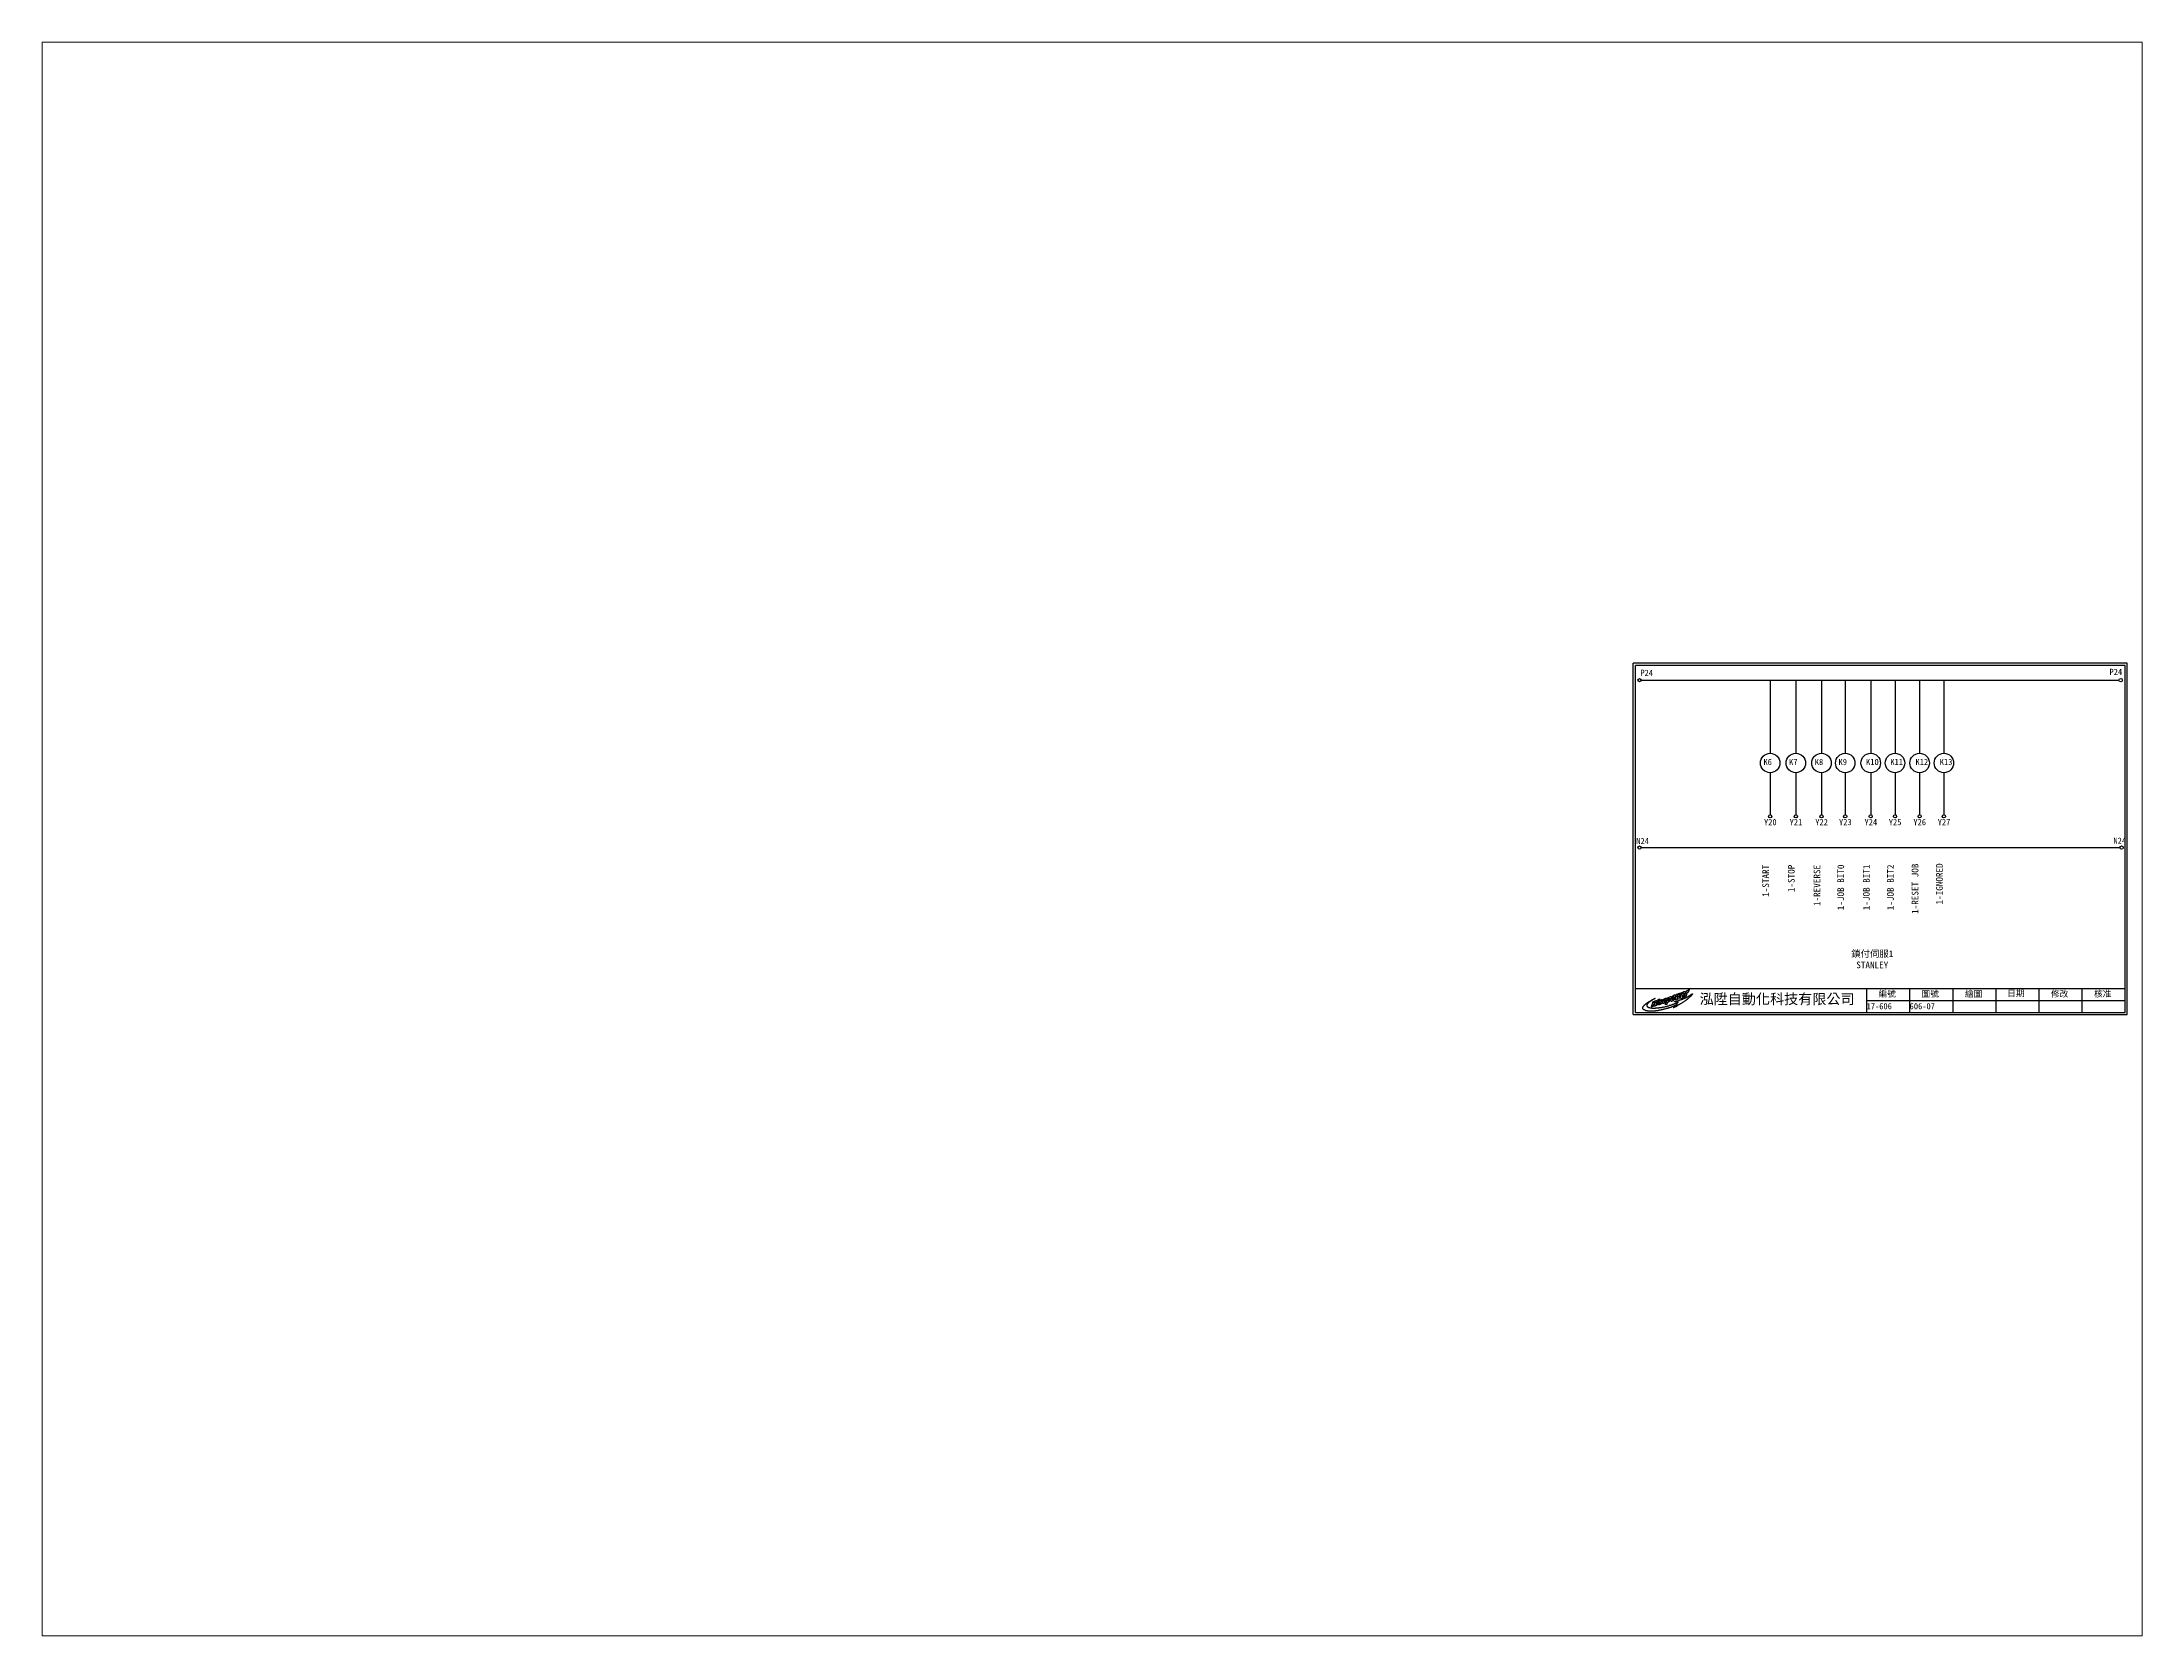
# Paper-space layout '配置1' of a CAD drawing. Extents: x 26 to 231, y 20 to 176.
# The model-space entities are those that its viewports show. They can reach past a viewport. Long polylines and large blocks are cut down to what shows.
import ezdxf

# ---------------------------------------------------------------- set-up
doc = ezdxf.new("R2010")
doc.units = 0
doc.layers.get('0').update_dxf_attribs({"linetype": 'CONTINUOUS'})
for name, color, linetype in [('圖框層', 7, 'CONTINUOUS'), ('標尺寸層', 3, 'CONTINUOUS'), ('輪廓線層', 7, 'CONTINUOUS')]:
    doc.layers.add(name, color=color, linetype=linetype)
doc.styles.add('CNS', font='romanc.shx', dxfattribs={"bigfont": 'chineset.shx'})
doc.styles.add('STSL', font='kaiu.ttf')

psp = doc.layouts.new('配置1')

msp = doc.modelspace()

# ---------------------------------------------------------------- texts
at = {"layer": '圖框層', "color": 4, "style": 'STSL'}
for s, height, p in [('P24', 3.6, (929.9, 199.7)), ('P24', 3.6, (1202.4, 200.2)), ('K6', 3.6, (1001.4, 147.9)), ('K7', 3.6, (1016.3, 147.9)), ('K8', 3.6, (1031.2, 147.9)), ('K9', 3.6, (1045, 147.9)), ('K10', 3.6, (1061, 147.9)), ('K11', 3.6, (1075.1, 147.9)), ('K12', 3.6, (1089.7, 147.9)), ('K13', 3.6, (1103.8, 147.9)), ('Y20', 3.6, (1001.7, 113)), ('Y21', 3.6, (1016.6, 113)), ('Y22', 3.6, (1031.5, 113)), ('Y23', 3.6, (1045.3, 113)), ('Y24', 3.6, (1060.1, 113)), ('Y25', 3.6, (1074.2, 113)), ('Y26', 3.6, (1088.5, 113)), ('Y27', 3.6, (1102.6, 113)), ('N24', 3.6, (927.5, 102)), ('N24', 3.6, (1204.7, 102.2)), ('泓陞自動化科技有限公司', 6, (964.3, 9.1)), ('編號', 3.6, (1068.2, 13.3)), ('圖號', 3.6, (1093.2, 13.3)), ('繪圖', 3.6, (1118.4, 13.3)), ('日期', 3.6, (1143, 13.6)), ('修改', 3.6, (1168.4, 13.3)), ('核准', 3.6, (1193.4, 13.3)), ('17-606', 3.6, (1061.3, 6.1)), ('606-07', 3.6, (1086.3, 6.1))]:
    msp.add_text(s, height=height, dxfattribs=at).set_placement(p)
at = {"layer": '標尺寸層', "color": 7, "char_height": 3.9, "attachment_point": 5, "rotation": 90, "style": 'CNS'}
for s, insert, width in [('{\\fDFKai-SB|b0|i0|c136|p65;1-START}', (1002.7, 80.7), 19.387), ('{\\fDFKai-SB|b0|i0|c136|p65;1-STOP}', (1017.6, 82.1), 16.579), ('{\\fDFKai-SB|b0|i0|c136|p65;1-REVERSE}', (1032.5, 78), 24.789), ('{\\fDFKai-SB|b0|i0|c136|p65;1-JOB BIT0}', (1046.3, 76.9), 31.298), ('{\\fDFKai-SB|b0|i0|c136|p65;1-JOB BIT1}', (1061.2, 76.9), 27.097), ('{\\fDFKai-SB|b0|i0|c136|p65;1-JOB BIT2}', (1075.2, 76.9), 33.099), ('{\\fDFKai-SB|b0|i0|c136|p65;1-RESET JOB}', (1089.5, 76.1), 33.479), ('{\\fDFKai-SB|b0|i0|c136|p65;1-IGNORED}', (1103.6, 78.9), 23.061)]:
    msp.add_mtext(s, dxfattribs=dict(at, insert=insert, width=width))
at = {"layer": '標尺寸層', "color": 7, "insert": (1064.6, 35.1), "char_height": 3.9, "width": 46.852, "attachment_point": 5, "style": 'CNS'}
msp.add_mtext('{\\fDFKai-SB|b0|i0|c136|p65;鎖付伺服1\\PSTANLEY}', dxfattribs=at)

# ---------------------------------------------------------------- linework, layer by layer
for centre in [(1208.9, 197.2), (1209.4, 100)]:
    msp.add_circle(centre, 1)
at = {"layer": '圖框層', "color": 7}
for p, q in [((1212.7, 207), (925.7, 207)), ((925.7, 3), (925.7, 207)), ((1211.5, 205.7), (927, 205.7)), ((927, 4.2), (927, 205.7)), ((1211.5, 4.2), (1211.5, 205.7)), ((1212.7, 3), (1212.7, 207)), ((927, 18.2), (1211.5, 18.2)), ((1061.5, 4.2), (1061.5, 18.2)), ((1086.5, 4.2), (1086.5, 18.2)), ((1111.5, 4.2), (1111.5, 18.2)), ((1136.5, 4.2), (1136.5, 18.2)), ((1161.5, 4.2), (1161.5, 18.2)), ((1186.5, 4.2), (1186.5, 18.2)), ((925.7, 3), (1212.7, 3)), ((927, 4.2), (1211.5, 4.2)), ((1061.5, 11.2), (1211.5, 11.2))]:
    msp.add_line(p, q, dxfattribs=at)
at = {"layer": '標尺寸層', "color": 7}
for p, q in [((930.3, 197.2), (1207.9, 197.2)), ((1005.3, 197.2), (1005.3, 154.8)), ((1020.2, 197.2), (1020.2, 154.8)), ((1035.1, 197.2), (1035.1, 154.8)), ((1048.9, 197.2), (1048.9, 154.8)), ((1063.7, 197.2), (1063.7, 154.8)), ((1077.8, 197.2), (1077.8, 154.8)), ((1092.1, 197.2), (1092.1, 154.8)), ((1106.2, 197.2), (1106.2, 154.8)), ((1005.3, 143.5), (1005.3, 119)), ((1020.2, 143.5), (1020.2, 119)), ((1035.1, 143.5), (1035.1, 119)), ((1048.9, 143.5), (1048.9, 119)), ((1063.7, 143.5), (1063.7, 119)), ((1077.8, 143.5), (1077.8, 119)), ((1092.1, 143.5), (1092.1, 119)), ((1106.2, 143.5), (1106.2, 119)), ((930.5, 100), (1208.4, 100))]:
    msp.add_line(p, q, dxfattribs=at)
for centre, radius in [((929.4, 197.2), 0.92), ((1005.3, 149.1), 5.66), ((1020.2, 149.1), 5.66), ((1035.1, 149.1), 5.66), ((1048.9, 149.1), 5.66), ((1063.7, 149.1), 5.66), ((1077.8, 149.1), 5.66), ((1092.1, 149.1), 5.66), ((1106.2, 149.1), 5.66), ((1005.3, 118.1), 0.92), ((1020.2, 118.1), 0.92), ((1035.1, 118.1), 0.92), ((1048.9, 118.1), 0.92), ((1063.7, 118.1), 0.92), ((1077.8, 118.1), 0.92), ((1092.1, 118.1), 0.92), ((1106.2, 118.1), 0.92), ((929.4, 100), 0.92)]:
    msp.add_circle(centre, radius, dxfattribs=at)
at = {"layer": '輪廓線層', "color": 1}
msp.add_lwpolyline([(950.3, 8.4), (950.1, 8.3), (949.8, 8.2), (949.5, 8.1), (949.2, 7.9), (948.9, 7.8), (948.5, 7.7), (948.2, 7.5), (948, 7.4), (947.7, 7.3), (947.5, 7.2), (947.3, 7.2), (947, 7.1), (946.8, 7), (946.6, 6.9), (946.4, 6.9), (946.2, 6.8), (945.9, 6.7), (945.6, 6.6), (945.3, 6.6), (945, 6.5), (944.7, 6.4), (944.5, 6.3), (944.2, 6.2), (943.9, 6.2), (943.6, 6.1), (943.4, 6), (943.2, 6), (943, 5.9), (942.7, 5.9), (942.5, 5.8), (942.4, 5.8), (942.2, 5.7), (942, 5.7), (941.8, 5.6), (941.6, 5.6), (941.4, 5.6), (941.2, 5.5), (941, 5.5), (940.9, 5.5), (940.7, 5.4), (940.5, 5.4), (940.3, 5.4), (940.1, 5.3), (940, 5.3), (939.8, 5.3), (939.6, 5.3), (939.4, 5.2), (939.3, 5.2), (939.1, 5.2), (938.9, 5.2), (938.8, 5.2), (938.6, 5.2), (938.5, 5.1), (938.3, 5.1), (938.2, 5.1), (938, 5.1), (937.8, 5.1), (937.6, 5.1), (937.5, 5.1), (937.3, 5.1), (937.1, 5), (936.9, 5), (936.8, 5), (936.6, 5), (936.4, 5), (936.3, 5), (936.1, 5), (936, 5), (935.9, 5), (935.7, 5), (935.6, 5), (935.5, 5), (935.3, 5), (935.2, 5), (935.1, 5), (935, 5.1), (934.9, 5.1), (934.8, 5.1), (934.6, 5.1), (934.5, 5.1), (934.4, 5.1), (934.3, 5.1), (934.2, 5.1), (934, 5.2), (933.9, 5.2), (933.8, 5.2), (933.6, 5.2), (933.5, 5.2), (933.3, 5.3), (933.2, 5.3), (933.1, 5.3), (932.9, 5.4), (932.8, 5.4), (932.7, 5.5), (932.6, 5.5), (932.4, 5.6), (932.3, 5.6), (932.2, 5.7), (932.1, 5.7), (932, 5.7), (932, 5.8), (931.9, 5.8), (931.8, 5.9), (931.8, 5.9), (931.7, 6), (931.7, 6), (931.6, 6.1), (931.6, 6.1), (931.6, 6.1), (931.6, 6.2), (931.5, 6.2), (931.5, 6.2), (931.5, 6.3), (931.5, 6.3), (931.5, 6.3), (931.5, 6.4), (931.4, 6.4), (931.4, 6.4), (931.4, 6.5), (931.4, 6.5), (931.4, 6.5), (931.4, 6.6), (931.4, 6.6), (931.4, 6.6), (931.4, 6.7), (931.4, 6.7), (931.4, 6.7), (931.4, 6.8), (931.4, 6.8), (931.4, 6.9), (931.4, 6.9), (931.4, 6.9), (931.4, 7), (931.4, 7), (931.4, 7), (931.4, 7.1), (931.4, 7.1), (931.4, 7.2), (931.4, 7.2), (931.4, 7.2), (931.4, 7.3), (931.4, 7.3), (931.4, 7.4), (931.5, 7.4), (931.5, 7.5), (931.5, 7.5), (931.6, 7.6), (931.6, 7.7), (931.7, 7.8), (931.7, 7.8), (931.8, 7.9), (931.8, 8), (931.9, 8.1), (932, 8.2), (932.1, 8.3), (932.1, 8.4), (932.2, 8.5), (932.3, 8.6), (932.4, 8.7), (932.5, 8.8), (932.6, 8.9), (932.8, 9), (932.9, 9.1), (933, 9.2), (933.1, 9.3), (933.3, 9.4), (933.4, 9.5), (933.5, 9.6), (933.7, 9.7), (933.8, 9.8), (933.9, 9.9), (934.1, 10), (934.2, 10.1), (934.3, 10.2), (934.5, 10.3), (934.6, 10.4), (934.7, 10.4), (934.8, 10.5), (934.9, 10.6), (935.1, 10.7), (935.2, 10.7), (935.3, 10.8), (935.4, 10.8), (935.5, 10.9), (935.6, 11), (935.7, 11), (935.8, 11.1), (935.9, 11.1), (936.1, 11.2), (936.2, 11.3), (936.3, 11.4), (936.5, 11.5), (936.7, 11.6), (936.9, 11.7), (937.1, 11.8), (937.3, 11.9), (937.5, 12), (937.7, 12.1), (937.9, 12.2), (938, 12.2), (938.1, 12.3), (938.2, 12.3), (938.3, 12.4), (938.4, 12.4), (938.4, 12.4), (938.4, 12.4), (938.4, 12.4), (938.4, 12.3), (938.4, 12.3), (938.3, 12.3), (938.2, 12.2), (938.2, 12.2), (938.1, 12.2), (938, 12.1), (937.9, 12.1), (937.8, 12), (937.7, 11.9), (937.6, 11.9), (937.5, 11.8), (937.4, 11.8), (937.2, 11.7), (937.1, 11.6), (937, 11.5), (936.9, 11.5), (936.7, 11.4), (936.6, 11.3), (936.5, 11.2), (936.3, 11.2), (936.2, 11.1), (936.1, 11), (936, 10.9), (935.8, 10.8), (935.7, 10.7), (935.6, 10.7), (935.5, 10.6), (935.4, 10.5), (935.3, 10.4), (935.1, 10.3), (935, 10.3), (934.9, 10.2), (934.8, 10.1), (934.7, 10), (934.6, 9.9), (934.5, 9.8), (934.5, 9.7), (934.4, 9.6), (934.3, 9.6), (934.2, 9.5), (934.2, 9.4), (934.1, 9.3), (934, 9.3), (934, 9.2), (933.9, 9.1), (933.9, 9.1), (933.9, 9), (933.8, 8.9), (933.8, 8.9), (933.8, 8.8), (933.8, 8.8), (933.7, 8.7), (933.7, 8.6), (933.7, 8.6), (933.7, 8.5), (933.7, 8.5), (933.7, 8.4), (933.7, 8.4), (933.7, 8.3), (933.7, 8.3), (933.7, 8.2), (933.7, 8.2), (933.7, 8.2), (933.7, 8.1), (933.7, 8.1), (933.7, 8), (933.8, 8), (933.8, 8), (933.8, 7.9), (933.8, 7.9), (933.8, 7.9), (933.8, 7.8), (933.9, 7.8), (933.9, 7.8), (933.9, 7.7), (934, 7.7), (934, 7.7), (934, 7.6), (934.1, 7.6), (934.1, 7.6), (934.1, 7.5), (934.2, 7.5), (934.2, 7.5), (934.3, 7.5), (934.3, 7.4), (934.4, 7.4), (934.5, 7.4), (934.5, 7.3), (934.6, 7.3), (934.7, 7.3), (934.7, 7.2), (934.8, 7.2), (934.9, 7.2), (934.9, 7.2), (935, 7.1), (935.1, 7.1), (935.1, 7.1), (935.2, 7.1), (935.3, 7), (935.4, 7), (935.5, 7), (935.5, 7), (935.6, 7), (935.7, 7), (935.8, 6.9), (935.9, 6.9), (936, 6.9), (936.1, 6.9), (936.3, 6.9), (936.4, 6.9), (936.5, 6.9), (936.6, 6.8), (936.8, 6.8), (936.9, 6.8), (937.1, 6.8), (937.2, 6.8), (937.3, 6.8), (937.5, 6.8), (937.7, 6.8), (937.8, 6.8), (938, 6.8), (938.2, 6.8), (938.4, 6.8), (938.6, 6.8), (938.8, 6.9), (939, 6.9), (939.2, 6.9), (939.4, 6.9), (939.5, 6.9), (939.7, 6.9), (939.9, 6.9), (940.1, 7), (940.2, 7), (940.4, 7), (940.6, 7), (940.7, 7), (940.9, 7.1), (941.1, 7.1), (941.2, 7.1), (941.4, 7.1), (941.6, 7.2), (941.8, 7.2), (942, 7.2), (942.2, 7.2), (942.5, 7.3), (942.7, 7.3), (943, 7.4), (943.2, 7.4), (943.5, 7.5), (943.8, 7.5), (944.1, 7.6), (944.4, 7.7), (944.7, 7.7), (944.9, 7.8), (945.2, 7.9), (945.5, 8), (945.7, 8), (946, 8.1), (946.2, 8.2), (946.5, 8.2), (946.7, 8.3), (946.9, 8.4), (947.1, 8.4), (947.3, 8.5), (947.5, 8.5), (947.7, 8.6), (947.8, 8.6), (948, 8.7), (948.1, 8.7), (948.2, 8.8), (948.3, 8.8), (948.4, 8.8), (948.5, 8.9), (948.6, 8.9), (948.8, 9), (948.9, 9), (949, 9.1), (949.2, 9.1), (949.4, 9.2), (949.5, 9.2), (949.7, 9.3), (949.9, 9.4), (950, 9.4), (950.2, 9.5), (950.3, 9.6), (950.5, 9.6), (950.6, 9.6), (950.7, 9.7), (950.8, 9.7), (950.9, 9.8), (951, 9.8), (951.1, 9.9), (951.2, 9.9), (951.4, 9.9), (951.5, 10), (951.6, 10), (951.6, 10.1), (951.7, 10.1), (951.8, 10.1), (951.8, 10.2), (951.8, 10.2), (951.8, 10.2), (951.8, 10.2), (951.7, 10.2), (951.7, 10.2), (951.6, 10.3), (951.5, 10.3), (951.5, 10.3), (951.4, 10.3), (951.3, 10.3), (951.2, 10.3), (951.1, 10.3), (951.1, 10.3), (951, 10.3), (950.9, 10.3), (950.8, 10.4), (950.7, 10.4), (950.6, 10.4), (950.5, 10.4), (950.4, 10.4), (950.3, 10.4), (950.2, 10.4), (950.2, 10.4), (950.1, 10.4), (950, 10.4), (950, 10.5), (949.9, 10.5), (949.9, 10.5), (949.8, 10.5), (949.8, 10.5), (949.8, 10.5), (949.8, 10.5), (949.8, 10.5), (949.8, 10.6), (949.9, 10.6), (949.9, 10.6), (950, 10.6), (950.1, 10.6), (950.2, 10.7), (950.3, 10.7), (950.4, 10.7), (950.5, 10.8), (950.6, 10.8), (950.8, 10.8), (951, 10.9), (951.1, 10.9), (951.3, 11), (951.5, 11), (951.6, 11.1), (951.8, 11.1), (952, 11.2), (952.2, 11.2), (952.4, 11.3), (952.6, 11.4), (952.7, 11.4), (952.9, 11.5), (953.1, 11.5), (953.3, 11.6), (953.5, 11.7), (953.7, 11.7), (953.9, 11.8), (954.1, 11.9), (954.3, 12), (954.5, 12), (954.8, 12.1), (955, 12.3), (955.3, 12.4), (955.6, 12.5), (955.8, 12.6), (956.1, 12.7), (956.3, 12.8), (956.6, 12.9), (956.8, 13.1), (957, 13.2), (957.2, 13.3), (957.4, 13.4), (957.6, 13.5), (957.7, 13.6), (957.9, 13.7), (958.1, 13.8), (958.2, 13.9), (958.4, 14), (958.6, 14.1), (958.7, 14.2), (958.9, 14.3), (959, 14.4), (959.2, 14.5), (959.3, 14.6), (959.5, 14.7), (959.6, 14.8), (959.7, 14.9), (959.8, 15), (959.9, 15), (960, 15.1), (960.1, 15.1), (960.1, 15.1), (960.1, 15.1), (960.1, 15.1), (960.1, 15.1), (960.1, 15), (960.1, 14.9), (960, 14.9), (960, 14.8), (959.9, 14.7), (959.9, 14.6), (959.8, 14.6), (959.8, 14.5), (959.7, 14.4), (959.7, 14.4), (959.6, 14.3), (959.6, 14.2), (959.5, 14.2), (959.4, 14.1), (959.4, 14), (959.3, 13.9), (959.2, 13.9), (959.2, 13.8), (959.1, 13.7), (959, 13.6), (958.9, 13.5), (958.8, 13.4), (958.7, 13.3), (958.5, 13.2), (958.4, 13), (958.3, 12.9), (958.1, 12.8), (958, 12.7), (957.8, 12.5), (957.7, 12.4), (957.5, 12.2), (957.3, 12.1), (957.2, 12), (957, 11.8), (956.8, 11.7), (956.6, 11.5), (956.4, 11.3), (956.2, 11.2), (955.9, 11), (955.7, 10.9), (955.4, 10.7), (955.2, 10.5), (954.9, 10.3), (954.7, 10.2), (954.4, 10), (954.1, 9.8), (953.9, 9.7), (953.6, 9.5), (953.4, 9.3), (953.1, 9.2), (952.8, 9), (952.6, 8.9), (952.3, 8.7), (952, 8.6), (951.8, 8.4), (951.5, 8.3), (951.3, 8.1), (951, 8), (950.8, 7.8), (950.6, 7.7), (950.4, 7.6), (950.2, 7.5), (950, 7.4), (949.8, 7.3), (949.7, 7.3), (949.6, 7.2), (949.5, 7.1), (949.4, 7.1), (949.3, 7), (949.2, 7), (949.1, 7), (949, 6.9), (949, 6.9), (948.9, 6.9), (948.9, 6.9), (948.9, 6.9), (948.9, 6.9), (948.9, 6.9), (949, 7), (949, 7), (949.1, 7.1), (949.2, 7.2), (949.3, 7.2), (949.4, 7.3), (949.5, 7.4), (949.7, 7.5), (949.8, 7.7), (950, 7.8), (950.2, 7.9), (950.3, 8), (950.5, 8.1), (950.6, 8.3), (950.8, 8.4), (950.9, 8.5), (951.1, 8.6), (951.2, 8.7), (951.3, 8.7), (951.4, 8.8), (951.4, 8.9), (951.4, 8.9), (951.4, 8.9), (951.4, 8.9), (951.3, 8.9), (951.3, 8.8), (951.1, 8.8), (951, 8.7), (950.8, 8.6), (950.6, 8.5)], close=True, dxfattribs=at)
at = {"layer": '輪廓線層', "color": 116}
for points in [[(943.5, 10.4), (943.5, 10.3), (943.5, 10.3), (943.5, 10.3), (943.5, 10.3), (943.5, 10.3), (943.5, 10.3), (943.5, 10.3), (943.5, 10.2), (943.5, 10.2), (943.6, 10.2), (943.6, 10.2), (943.6, 10.2), (943.6, 10.2), (943.6, 10.2), (943.6, 10.2), (943.6, 10.2), (943.7, 10.2), (943.7, 10.2), (943.7, 10.2), (943.7, 10.2), (943.7, 10.2), (943.8, 10.2), (943.8, 10.2), (943.8, 10.2), (943.8, 10.3), (943.9, 10.3), (943.9, 10.3), (943.9, 10.3), (943.9, 10.3), (943.9, 10.3), (944, 10.3), (944, 10.3), (944, 10.4), (944, 10.4), (944, 10.4), (944, 10.4), (944, 10.4), (944.1, 10.4), (944.1, 10.5), (944.1, 10.5), (944.1, 10.5), (944.1, 10.5), (944.1, 10.5), (944.1, 10.5), (944.1, 10.5), (944.2, 10.5), (944.2, 10.5), (944.2, 10.5), (944.3, 10.6), (944.3, 10.6), (944.4, 10.6), (944.5, 10.6), (944.5, 10.6), (944.6, 10.6), (944.6, 10.6), (944.7, 10.6), (944.7, 10.6), (944.7, 10.6), (944.7, 10.6), (944.7, 10.6), (944.7, 10.6), (944.7, 10.6), (944.7, 10.5), (944.7, 10.5), (944.7, 10.5), (944.7, 10.5), (944.7, 10.4), (944.7, 10.4), (944.6, 10.4), (944.6, 10.4), (944.6, 10.3), (944.6, 10.3), (944.6, 10.3), (944.5, 10.3), (944.5, 10.2), (944.5, 10.2), (944.5, 10.2), (944.5, 10.2), (944.4, 10.1), (944.4, 10.1), (944.4, 10.1), (944.4, 10), (944.4, 10), (944.3, 10), (944.3, 10), (944.3, 9.9), (944.2, 9.9), (944.2, 9.9), (944.2, 9.8), (944.1, 9.8), (944.1, 9.8), (944.1, 9.8), (944, 9.7), (944, 9.7), (944, 9.7), (943.9, 9.7), (943.9, 9.6), (943.8, 9.6), (943.8, 9.6), (943.8, 9.6), (943.7, 9.5), (943.7, 9.5), (943.6, 9.5), (943.6, 9.5), (943.6, 9.4), (943.5, 9.4), (943.5, 9.4), (943.5, 9.4), (943.4, 9.4), (943.4, 9.4), (943.4, 9.4), (943.3, 9.4), (943.3, 9.4), (943.3, 9.4), (943.2, 9.4), (943.2, 9.4), (943.2, 9.4), (943.1, 9.4), (943.1, 9.4), (943.1, 9.4), (943.1, 9.4), (943, 9.4), (943, 9.4), (943, 9.4), (942.9, 9.4), (942.9, 9.4), (942.9, 9.4), (942.8, 9.5), (942.8, 9.5), (942.8, 9.5), (942.8, 9.5), (942.8, 9.5), (942.8, 9.6), (942.8, 9.6), (942.8, 9.6), (942.7, 9.6), (942.7, 9.7), (942.7, 9.7), (942.7, 9.7), (942.7, 9.7), (942.7, 9.8), (942.7, 9.8), (942.7, 9.8), (942.7, 9.9), (942.7, 9.9), (942.7, 10), (942.7, 10), (942.7, 10), (942.7, 10.1), (942.7, 10.1), (942.7, 10.2), (942.7, 10.2), (942.7, 10.3), (942.7, 10.3), (942.8, 10.3), (942.8, 10.4), (942.8, 10.4), (942.8, 10.5), (942.8, 10.5), (942.8, 10.6), (942.8, 10.6), (942.9, 10.6), (942.9, 10.7), (942.9, 10.7), (942.9, 10.8), (942.9, 10.8), (942.9, 10.9), (943, 10.9), (943, 10.9), (943, 11), (943, 11), (943, 11.1), (943.1, 11.1), (943.1, 11.2), (943.1, 11.2), (943.2, 11.3), (943.2, 11.3), (943.2, 11.4), (943.2, 11.4), (943.3, 11.5), (943.3, 11.5), (943.3, 11.6), (943.4, 11.6), (943.4, 11.7), (943.5, 11.7), (943.5, 11.8), (943.6, 11.8), (943.6, 11.9), (943.7, 12), (943.8, 12), (943.8, 12.1), (943.9, 12.2), (943.9, 12.2), (944, 12.3), (944.1, 12.3), (944.1, 12.3), (944.2, 12.4), (944.2, 12.4), (944.3, 12.4), (944.3, 12.4), (944.3, 12.5), (944.4, 12.5), (944.4, 12.5), (944.5, 12.5), (944.5, 12.5), (944.5, 12.5), (944.6, 12.6), (944.6, 12.6), (944.6, 12.6), (944.7, 12.6), (944.7, 12.6), (944.7, 12.6), (944.8, 12.6), (944.8, 12.6), (944.8, 12.6), (944.9, 12.6), (944.9, 12.6), (944.9, 12.6), (944.9, 12.6), (945, 12.6), (945, 12.5), (945, 12.5), (945, 12.5), (945, 12.5), (945.1, 12.5), (945.1, 12.5), (945.1, 12.5), (945.1, 12.5), (945.1, 12.5), (945.1, 12.5), (945.1, 12.4), (945.2, 12.4), (945.2, 12.4), (945.2, 12.4), (945.2, 12.3), (945.2, 12.3), (945.2, 12.3), (945.2, 12.3), (945.2, 12.2), (945.2, 12.2), (945.2, 12.2), (945.2, 12.1), (945.2, 12.1), (945.2, 12.1), (945.2, 12.1), (945.2, 12), (945.2, 12), (945.2, 11.9), (945.2, 11.9), (945.2, 11.9), (945.2, 11.8), (945.2, 11.8), (945.2, 11.7), (945.2, 11.7), (945.2, 11.7), (945.2, 11.6), (945.1, 11.6), (945.1, 11.5), (945.1, 11.5), (945.1, 11.5), (945.1, 11.4), (945.1, 11.4), (945.1, 11.3), (945.1, 11.3), (945.1, 11.3), (945.1, 11.2), (945.1, 11.2), (945, 11.2), (945, 11.1), (945, 11.1), (945, 11.1), (944.9, 11.1), (944.9, 11), (944.9, 11), (944.8, 11), (944.7, 11), (944.7, 10.9), (944.6, 10.9), (944.6, 10.9), (944.5, 10.9), (944.4, 10.9), (944.4, 10.8), (944.3, 10.8), (944.3, 10.8), (944.2, 10.8), (944.2, 10.8), (944.1, 10.7), (944.1, 10.7), (944, 10.7), (943.9, 10.7), (943.9, 10.7), (943.9, 10.7), (943.8, 10.7), (943.8, 10.6), (943.7, 10.6), (943.7, 10.6), (943.7, 10.6), (943.6, 10.6), (943.6, 10.6), (943.6, 10.6), (943.6, 10.6), (943.6, 10.6), (943.6, 10.5), (943.5, 10.5), (943.5, 10.5), (943.5, 10.5), (943.5, 10.5), (943.5, 10.4), (943.5, 10.4), (943.5, 10.4), (943.5, 10.4)], [(947.1, 11.1), (946.8, 10.8), (946.5, 10.4), (946.3, 10.2), (946.1, 10.2), (946, 10.1), (945.8, 10.2), (945.7, 10.2), (945.7, 10.3), (945.7, 10.4), (945.6, 10.2), (945.6, 10), (945.5, 9.8), (945.4, 9.4), (945.3, 9.1), (945.2, 9), (945.2, 8.9), (944.9, 8.8), (944.4, 8.7), (944.5, 9), (944.6, 9.4), (944.7, 9.6), (944.8, 10), (945, 10.5), (945.1, 10.9), (945.4, 11.6), (945.6, 12.3), (945.8, 12.9), (946.6, 13.2), (946.6, 13), (946.7, 13.2), (947, 13.4), (947.3, 13.6), (947.5, 13.6), (947.6, 13.5), (947.7, 13.4), (947.7, 13.2), (947.7, 12.9), (947.7, 12.7), (947.6, 12.4), (947.5, 12.1), (947.4, 11.9), (947.2, 11.5)], [(946.7, 12.5), (946.7, 12.5), (946.7, 12.5), (946.7, 12.4), (946.7, 12.4), (946.7, 12.4), (946.7, 12.4), (946.7, 12.4), (946.7, 12.4), (946.8, 12.4), (946.8, 12.4), (946.8, 12.4), (946.8, 12.4), (946.8, 12.3), (946.8, 12.3), (946.8, 12.3), (946.8, 12.3), (946.8, 12.3), (946.8, 12.2), (946.8, 12.2), (946.8, 12.2), (946.8, 12.2), (946.8, 12.2), (946.8, 12.1), (946.7, 12.1), (946.7, 12.1), (946.7, 12), (946.7, 12), (946.7, 12), (946.7, 12), (946.7, 11.9), (946.7, 11.9), (946.7, 11.9), (946.7, 11.8), (946.7, 11.8), (946.6, 11.8), (946.6, 11.7), (946.6, 11.7), (946.6, 11.7), (946.6, 11.6), (946.6, 11.6), (946.6, 11.6), (946.5, 11.5), (946.5, 11.5), (946.5, 11.5), (946.5, 11.5), (946.5, 11.4), (946.5, 11.4), (946.4, 11.4), (946.4, 11.4), (946.4, 11.3), (946.4, 11.3), (946.4, 11.3), (946.4, 11.3), (946.4, 11.3), (946.4, 11.2), (946.3, 11.2), (946.3, 11.2), (946.3, 11.2), (946.3, 11.2), (946.3, 11.2), (946.3, 11.2), (946.3, 11.1), (946.2, 11.1), (946.2, 11.1), (946.2, 11.1), (946.2, 11.1), (946.2, 11.1), (946.2, 11.1), (946.2, 11.1), (946.1, 11.1), (946.1, 11.1), (946.1, 11.1), (946.1, 11.1), (946.1, 11.1), (946.1, 11.1), (946.1, 11.1), (946.1, 11.1), (946.1, 11.1), (946, 11.2), (946, 11.2), (946, 11.2), (946, 11.2), (946, 11.2), (946, 11.2), (946, 11.3), (946, 11.3), (946, 11.3), (946, 11.3), (946, 11.4), (946, 11.4), (946, 11.4), (946.1, 11.4), (946.1, 11.5), (946.1, 11.5), (946.1, 11.5), (946.1, 11.5), (946.1, 11.6), (946.1, 11.6), (946.1, 11.6), (946.1, 11.7), (946.1, 11.7), (946.1, 11.7), (946.2, 11.7), (946.2, 11.8), (946.2, 11.8), (946.2, 11.8), (946.2, 11.9), (946.2, 11.9), (946.2, 11.9), (946.2, 11.9), (946.3, 12), (946.3, 12), (946.3, 12), (946.3, 12.1), (946.3, 12.1), (946.3, 12.1), (946.4, 12.2), (946.4, 12.2), (946.4, 12.2), (946.4, 12.2), (946.4, 12.3), (946.4, 12.3), (946.4, 12.3), (946.5, 12.3), (946.5, 12.3), (946.5, 12.4), (946.5, 12.4), (946.5, 12.4), (946.5, 12.4), (946.6, 12.4), (946.6, 12.4), (946.6, 12.4), (946.6, 12.4), (946.6, 12.4), (946.6, 12.5)], [(948, 10.7), (948, 10.7), (947.9, 10.7), (947.9, 10.7), (947.9, 10.7), (947.8, 10.8), (947.8, 10.8), (947.8, 10.8), (947.8, 10.8), (947.7, 10.8), (947.7, 10.8), (947.7, 10.8), (947.7, 10.9), (947.7, 10.9), (947.6, 10.9), (947.6, 10.9), (947.6, 10.9), (947.6, 11), (947.6, 11), (947.6, 11), (947.6, 11), (947.6, 11.1), (947.5, 11.1), (947.5, 11.1), (947.5, 11.2), (947.5, 11.2), (947.5, 11.2), (947.5, 11.2), (947.5, 11.3), (947.5, 11.3), (947.5, 11.3), (947.5, 11.4), (947.5, 11.4), (947.5, 11.5), (947.5, 11.5), (947.5, 11.5), (947.5, 11.6), (947.6, 11.6), (947.6, 11.7), (947.6, 11.7), (947.6, 11.7), (947.6, 11.8), (947.6, 11.8), (947.6, 11.9), (947.6, 11.9), (947.6, 11.9), (947.7, 12), (947.7, 12), (947.7, 12.1), (947.7, 12.1), (947.7, 12.1), (947.7, 12.2), (947.7, 12.2), (947.7, 12.2), (947.8, 12.3), (947.8, 12.3), (947.8, 12.4), (947.8, 12.4), (947.8, 12.5), (947.9, 12.5), (947.9, 12.6), (947.9, 12.6), (947.9, 12.7), (948, 12.8), (948, 12.8), (948, 12.9), (948.1, 13), (948.1, 13.1), (948.2, 13.1), (948.2, 13.2), (948.3, 13.3), (948.3, 13.4), (948.3, 13.4), (948.4, 13.5), (948.4, 13.6), (948.5, 13.6), (948.5, 13.7), (948.6, 13.7), (948.6, 13.8), (948.7, 13.8), (948.7, 13.9), (948.8, 13.9), (948.8, 14), (948.8, 14), (948.9, 14), (948.9, 14), (949, 14.1), (949, 14.1), (949, 14.1), (949.1, 14.2), (949.1, 14.2), (949.2, 14.2), (949.2, 14.2), (949.3, 14.2), (949.3, 14.3), (949.3, 14.3), (949.4, 14.3), (949.4, 14.3), (949.4, 14.3), (949.4, 14.3), (949.5, 14.3), (949.5, 14.4), (949.5, 14.4), (949.5, 14.4), (949.6, 14.4), (949.6, 14.4), (949.6, 14.4), (949.6, 14.4), (949.7, 14.4), (949.7, 14.4), (949.7, 14.4), (949.7, 14.4), (949.8, 14.4), (949.8, 14.4), (949.8, 14.4), (949.8, 14.4), (949.9, 14.4), (949.9, 14.4), (949.9, 14.4), (949.9, 14.4), (950, 14.4), (950, 14.3), (950, 14.3), (950, 14.3), (950.1, 14.3), (950.1, 14.2), (950.1, 14.2), (950.1, 14.2), (950.1, 14.1), (950.1, 14.1), (950.1, 14.1), (950.1, 14), (950.2, 14), (950.2, 13.9), (950.2, 13.9), (950.2, 13.8), (950.2, 13.7), (950.2, 13.7), (950.1, 13.6), (950.1, 13.6), (950.1, 13.5), (950.1, 13.4), (950.1, 13.4), (950.1, 13.3), (950.1, 13.3), (950.1, 13.2), (950, 13.1), (950, 13.1), (950, 13), (950, 13), (949.9, 12.9), (949.9, 12.9), (949.9, 12.8), (949.9, 12.8), (949.8, 12.7), (949.8, 12.7), (949.8, 12.6), (949.8, 12.6), (949.7, 12.5), (949.7, 12.4), (949.7, 12.4), (949.7, 12.3), (949.6, 12.2), (949.6, 12.2), (949.6, 12.1), (949.5, 12), (949.5, 12), (949.4, 11.9), (949.4, 11.8), (949.4, 11.7), (949.3, 11.7), (949.3, 11.6), (949.2, 11.5), (949.2, 11.5), (949.1, 11.4), (949, 11.3), (949, 11.3), (948.9, 11.2), (948.9, 11.2), (948.8, 11.1), (948.8, 11.1), (948.7, 11.1), (948.7, 11), (948.6, 11), (948.6, 11), (948.5, 10.9), (948.5, 10.9), (948.5, 10.9), (948.4, 10.9), (948.4, 10.8), (948.3, 10.8), (948.3, 10.8), (948.3, 10.8), (948.2, 10.8), (948.2, 10.8), (948.2, 10.8), (948.1, 10.7), (948.1, 10.7), (948.1, 10.7), (948, 10.7)], [(948.7, 12.8), (948.7, 12.8), (948.7, 12.9), (948.8, 12.9), (948.8, 12.9), (948.8, 13), (948.8, 13), (948.8, 13.1), (948.9, 13.1), (948.9, 13.1), (948.9, 13.2), (948.9, 13.2), (949, 13.2), (949, 13.2), (949, 13.3), (949, 13.3), (949, 13.3), (949.1, 13.3), (949.1, 13.3), (949.1, 13.3), (949.1, 13.3), (949.2, 13.3), (949.2, 13.3), (949.2, 13.3), (949.2, 13.3), (949.2, 13.3), (949.2, 13.3), (949.3, 13.3), (949.3, 13.3), (949.3, 13.3), (949.3, 13.2), (949.3, 13.2), (949.3, 13.2), (949.3, 13.2), (949.3, 13.2), (949.3, 13.1), (949.3, 13.1), (949.3, 13.1), (949.3, 13.1), (949.3, 13), (949.2, 13), (949.2, 13), (949.2, 12.9), (949.2, 12.9), (949.2, 12.9), (949.2, 12.8), (949.2, 12.8), (949.2, 12.8), (949.2, 12.7), (949.2, 12.7), (949.1, 12.7), (949.1, 12.6), (949.1, 12.6), (949.1, 12.6), (949.1, 12.5), (949.1, 12.5), (949.1, 12.5), (949.1, 12.5), (949.1, 12.4), (949, 12.4), (949, 12.4), (949, 12.3), (949, 12.3), (949, 12.3), (949, 12.2), (949, 12.2), (948.9, 12.2), (948.9, 12.2), (948.9, 12.1), (948.9, 12.1), (948.9, 12.1), (948.9, 12.1), (948.9, 12), (948.8, 12), (948.8, 12), (948.8, 12), (948.8, 12), (948.8, 11.9), (948.8, 11.9), (948.8, 11.9), (948.7, 11.9), (948.7, 11.9), (948.7, 11.9), (948.7, 11.8), (948.7, 11.8), (948.7, 11.8), (948.6, 11.8), (948.6, 11.8), (948.6, 11.8), (948.6, 11.8), (948.6, 11.8), (948.6, 11.8), (948.5, 11.8), (948.5, 11.8), (948.5, 11.8), (948.5, 11.8), (948.5, 11.8), (948.5, 11.8), (948.5, 11.8), (948.5, 11.8), (948.4, 11.8), (948.4, 11.8), (948.4, 11.8), (948.4, 11.8), (948.4, 11.9), (948.4, 11.9), (948.4, 11.9), (948.4, 11.9), (948.4, 11.9), (948.4, 12), (948.4, 12), (948.4, 12), (948.4, 12), (948.4, 12.1), (948.4, 12.1), (948.5, 12.1), (948.5, 12.2), (948.5, 12.2), (948.5, 12.2), (948.5, 12.3), (948.5, 12.3), (948.5, 12.3), (948.5, 12.4), (948.5, 12.4), (948.5, 12.4), (948.5, 12.4), (948.5, 12.5), (948.5, 12.5), (948.6, 12.5), (948.6, 12.6), (948.6, 12.6), (948.6, 12.6), (948.6, 12.7), (948.6, 12.7), (948.7, 12.7), (948.7, 12.8)], [(950.9, 11.6), (950.1, 11.4), (950.6, 14.7), (951.5, 15), (951, 13.1), (952, 15.2), (952.7, 15.4), (952.2, 13.4), (953.2, 15.6), (954, 15.9), (952.1, 12), (951.3, 11.8), (951.8, 13.7)], [(955.7, 14.7), (955.7, 14.7), (955.7, 14.6), (955.6, 14.6), (955.6, 14.6), (955.6, 14.5), (955.6, 14.5), (955.6, 14.5), (955.6, 14.4), (955.6, 14.4), (955.6, 14.4), (955.5, 14.4), (955.5, 14.4), (955.5, 14.3), (955.5, 14.3), (955.5, 14.3), (955.5, 14.3), (955.4, 14.3), (955.4, 14.3), (955.4, 14.3), (955.3, 14.3), (955.3, 14.3), (955.3, 14.3), (955.2, 14.2), (955.2, 14.2), (955.1, 14.2), (955, 14.2), (955, 14.2), (954.9, 14.2), (954.8, 14.1), (954.8, 14.1), (954.7, 14.1), (954.6, 14.1), (954.6, 14.1), (954.5, 14.1), (954.5, 14), (954.4, 14), (954.4, 14), (954.4, 14), (954.3, 14), (954.3, 14), (954.3, 14), (954.3, 14), (954.2, 14), (954.2, 13.9), (954.2, 13.9), (954.2, 13.9), (954.2, 13.9), (954.2, 13.9), (954.2, 13.9), (954.1, 13.8), (954.1, 13.8), (954.1, 13.8), (954.1, 13.8), (954.1, 13.8), (954.1, 13.7), (954.1, 13.7), (954.1, 13.7), (954.1, 13.7), (954.1, 13.6), (954.1, 13.6), (954.1, 13.6), (954.1, 13.6), (954.1, 13.6), (954.1, 13.5), (954.1, 13.5), (954.1, 13.5), (954.1, 13.5), (954.1, 13.5), (954.1, 13.5), (954.1, 13.5), (954.2, 13.5), (954.2, 13.5), (954.2, 13.5), (954.2, 13.4), (954.2, 13.4), (954.2, 13.4), (954.3, 13.4), (954.3, 13.5), (954.3, 13.5), (954.3, 13.5), (954.3, 13.5), (954.4, 13.5), (954.4, 13.5), (954.4, 13.5), (954.4, 13.5), (954.4, 13.5), (954.5, 13.5), (954.5, 13.6), (954.5, 13.6), (954.5, 13.6), (954.5, 13.6), (954.5, 13.6), (954.6, 13.6), (954.6, 13.7), (954.6, 13.7), (954.6, 13.7), (954.6, 13.7), (954.6, 13.7), (954.6, 13.8), (954.7, 13.8), (954.7, 13.8), (954.7, 13.8), (954.7, 13.8), (954.8, 13.8), (954.8, 13.9), (954.9, 13.9), (955, 13.9), (955, 13.9), (955.1, 13.9), (955.1, 13.9), (955.2, 13.8), (955.2, 13.8), (955.2, 13.7), (955.2, 13.7), (955.1, 13.6), (955.1, 13.5), (955, 13.4), (955, 13.3), (954.9, 13.2), (954.8, 13.1), (954.8, 13), (954.7, 13), (954.7, 12.9), (954.6, 12.8), (954.6, 12.8), (954.5, 12.7), (954.5, 12.7), (954.4, 12.7), (954.4, 12.6), (954.3, 12.6), (954.3, 12.6), (954.2, 12.6), (954.2, 12.5), (954.2, 12.5), (954.1, 12.5), (954.1, 12.5), (954.1, 12.5), (954.1, 12.4), (954, 12.4), (954, 12.4), (954, 12.4), (954, 12.4), (953.9, 12.4), (953.9, 12.4), (953.9, 12.4), (953.9, 12.4), (953.8, 12.4), (953.8, 12.4), (953.8, 12.4), (953.8, 12.3), (953.7, 12.3), (953.7, 12.3), (953.7, 12.3), (953.6, 12.4), (953.6, 12.4), (953.6, 12.4), (953.6, 12.4), (953.5, 12.4), (953.5, 12.4), (953.5, 12.4), (953.4, 12.4), (953.4, 12.4), (953.4, 12.4), (953.4, 12.4), (953.4, 12.5), (953.4, 12.5), (953.3, 12.5), (953.3, 12.5), (953.3, 12.6), (953.3, 12.6), (953.3, 12.6), (953.3, 12.7), (953.3, 12.7), (953.3, 12.7), (953.2, 12.8), (953.2, 12.8), (953.2, 12.9), (953.2, 12.9), (953.2, 13), (953.2, 13), (953.2, 13), (953.2, 13.1), (953.2, 13.1), (953.2, 13.2), (953.2, 13.3), (953.3, 13.3), (953.3, 13.4), (953.3, 13.4), (953.3, 13.5), (953.3, 13.6), (953.3, 13.6), (953.4, 13.7), (953.4, 13.8), (953.4, 13.9), (953.4, 14), (953.5, 14.1), (953.5, 14.2), (953.5, 14.3), (953.6, 14.4), (953.6, 14.5), (953.7, 14.5), (953.7, 14.6), (953.8, 14.7), (953.8, 14.8), (953.9, 14.9), (953.9, 15), (954, 15.1), (954, 15.2), (954.1, 15.3), (954.1, 15.4), (954.2, 15.5), (954.3, 15.6), (954.3, 15.6), (954.4, 15.7), (954.4, 15.8), (954.5, 15.8), (954.5, 15.9), (954.6, 15.9), (954.6, 16), (954.7, 16), (954.7, 16.1), (954.7, 16.1), (954.8, 16.1), (954.8, 16.2), (954.8, 16.2), (954.9, 16.2), (954.9, 16.2), (955, 16.3), (955, 16.3), (955, 16.3), (955.1, 16.4), (955.1, 16.4), (955.2, 16.4), (955.2, 16.4), (955.2, 16.4), (955.3, 16.5), (955.3, 16.5), (955.3, 16.5), (955.4, 16.5), (955.4, 16.5), (955.4, 16.5), (955.5, 16.5), (955.5, 16.5), (955.5, 16.5), (955.6, 16.5), (955.6, 16.5), (955.6, 16.5), (955.6, 16.5), (955.7, 16.5), (955.7, 16.5), (955.7, 16.5), (955.7, 16.5), (955.8, 16.5), (955.8, 16.5), (955.8, 16.5), (955.8, 16.4), (955.8, 16.4), (955.8, 16.4), (955.9, 16.4), (955.9, 16.4), (955.9, 16.3), (955.9, 16.3), (955.9, 16.3), (955.9, 16.3), (955.9, 16.2), (955.9, 16.2), (955.9, 16.2), (955.9, 16.1), (956, 16.1), (956, 16.1), (956, 16), (956, 16), (956, 15.9), (956, 15.9), (956, 15.8), (955.9, 15.8), (955.9, 15.7), (955.9, 15.7), (955.9, 15.6), (955.9, 15.6), (955.9, 15.5), (955.9, 15.5), (955.9, 15.4), (955.9, 15.4), (955.9, 15.3), (955.9, 15.3), (955.8, 15.2), (955.8, 15.2), (955.8, 15.1), (955.8, 15.1), (955.8, 15), (955.8, 14.9), (955.7, 14.9), (955.7, 14.8), (955.7, 14.8)], [(955, 14.9), (955, 14.9), (955, 14.9), (955, 14.9), (954.9, 14.9), (954.9, 14.9), (954.9, 14.9), (954.9, 14.9), (954.8, 14.9), (954.8, 14.9), (954.8, 14.8), (954.7, 14.8), (954.7, 14.8), (954.7, 14.8), (954.7, 14.8), (954.7, 14.8), (954.6, 14.8), (954.6, 14.8), (954.6, 14.8), (954.6, 14.8), (954.6, 14.8), (954.5, 14.8), (954.5, 14.8), (954.5, 14.8), (954.5, 14.8), (954.5, 14.9), (954.5, 14.9), (954.5, 14.9), (954.5, 14.9), (954.5, 14.9), (954.6, 15), (954.6, 15), (954.6, 15), (954.6, 15.1), (954.6, 15.1), (954.6, 15.1), (954.6, 15.2), (954.7, 15.2), (954.7, 15.2), (954.7, 15.2), (954.7, 15.3), (954.7, 15.3), (954.8, 15.3), (954.8, 15.3), (954.8, 15.4), (954.8, 15.4), (954.9, 15.4), (954.9, 15.4), (954.9, 15.4), (954.9, 15.4), (954.9, 15.5), (955, 15.5), (955, 15.5), (955, 15.5), (955, 15.5), (955, 15.5), (955, 15.5), (955.1, 15.5), (955.1, 15.5), (955.1, 15.5), (955.1, 15.5), (955.1, 15.4), (955.1, 15.4), (955.1, 15.4), (955.1, 15.4), (955.1, 15.4), (955.1, 15.4), (955.1, 15.4), (955.1, 15.4), (955.1, 15.4), (955.1, 15.3), (955.1, 15.3), (955.1, 15.3), (955.1, 15.3), (955.1, 15.2), (955.1, 15.2), (955.1, 15.2), (955.1, 15.2), (955.1, 15.1), (955.1, 15.1), (955.1, 15.1), (955.1, 15.1), (955.1, 15), (955.1, 15), (955.1, 15), (955.1, 15), (955.1, 15), (955, 15)], [(956.9, 15.3), (956.7, 14.9), (956.6, 14.4), (956.1, 13.1), (955.3, 12.9), (956.7, 16.9), (957.5, 17.2), (957.3, 16.7), (957.6, 17.1), (957.9, 17.4), (958.2, 17.5), (957.6, 15.8), (957.5, 15.8), (957.3, 15.8), (957.1, 15.6)], [(939, 9.6), (939, 9.6), (939, 9.6), (939, 9.5), (939, 9.5), (939, 9.5), (939, 9.5), (939, 9.4), (939, 9.4), (939, 9.4), (939, 9.3), (939, 9.3), (939, 9.3), (939, 9.2), (939, 9.2), (939, 9.1), (939, 9.1), (939, 9.1), (939, 9), (938.9, 9), (938.9, 8.9), (938.9, 8.9), (938.9, 8.9), (938.9, 8.8), (938.9, 8.8), (938.9, 8.8), (938.9, 8.7), (938.8, 8.7), (938.8, 8.7), (938.8, 8.6), (938.8, 8.6), (938.8, 8.6), (938.8, 8.6), (938.8, 8.5), (938.8, 8.5), (938.8, 8.5), (938.8, 8.5), (938.8, 8.4), (938.8, 8.4), (938.8, 8.4), (938.8, 8.4), (938.8, 8.4), (938.8, 8.3), (938.8, 8.3), (938.8, 8.3), (938.8, 8.3), (938.8, 8.3), (938.8, 8.3), (938.8, 8.2), (938.8, 8.2), (938.8, 8.2), (938.8, 8.2), (938.8, 8.2), (938.8, 8.2), (938.7, 8.2), (938.7, 8.2), (938.7, 8.2), (938.7, 8.2), (938.7, 8.2), (938.7, 8.2), (938.6, 8.1), (938.6, 8.1), (938.6, 8.1), (938.6, 8.1), (938.5, 8.1), (938.5, 8.1), (938.5, 8.1), (938.4, 8.1), (938.4, 8.1), (938.4, 8.1), (938.3, 8), (938.3, 8), (938.3, 8), (938.2, 8), (938.2, 8), (938.2, 8), (938.1, 8), (938.1, 8), (938.1, 8), (938, 8), (938, 8), (938, 8), (938, 8), (938, 7.9), (937.9, 7.9), (937.9, 8), (937.9, 8), (937.9, 8), (937.9, 8), (937.9, 8), (937.9, 8), (937.9, 8), (937.9, 8.1), (937.9, 8.1), (937.9, 8.1), (937.9, 8.1), (937.9, 8.2), (937.9, 8.2), (937.9, 8.2), (937.9, 8.2), (937.9, 8.3), (937.9, 8.3), (938, 8.3), (938, 8.3), (938, 8.4), (938, 8.4), (938, 8.4), (938, 8.4), (938, 8.5), (938, 8.5), (938, 8.5), (938, 8.6), (938, 8.6), (938, 8.6), (938.1, 8.6), (938.1, 8.7), (938.1, 8.7), (938.1, 8.7), (938.1, 8.7), (938.1, 8.8), (938.1, 8.8), (938.1, 8.8), (938.1, 8.8), (938.1, 8.8), (938.1, 8.9), (938.1, 8.9), (938.1, 8.9), (938.1, 8.9), (938.1, 8.9), (938.1, 8.9), (938.1, 8.9), (938.1, 8.9), (938.1, 8.9), (938.1, 9), (938.1, 9), (938.1, 9), (938.1, 9), (938, 9), (938, 9), (938, 9), (938, 9), (938, 9), (938, 9), (938, 9), (938, 9), (937.9, 9), (937.9, 9), (937.9, 9), (937.9, 9), (937.9, 9), (937.9, 8.9), (937.8, 8.9), (937.8, 8.9), (937.8, 8.9), (937.8, 8.9), (937.8, 8.9), (937.7, 8.9), (937.7, 8.9), (937.7, 8.9), (937.7, 8.9), (937.7, 8.9), (937.6, 8.9), (937.6, 8.8), (937.6, 8.8), (937.6, 8.8), (937.6, 8.8), (937.6, 8.8), (937.6, 8.8), (937.6, 8.8), (937.6, 8.7), (937.5, 8.7), (937.5, 8.7), (937.5, 8.7), (937.5, 8.7), (937.5, 8.7), (937.5, 8.7), (937.5, 8.7), (937.5, 8.6), (937.5, 8.6), (937.5, 8.6), (937.5, 8.6), (937.5, 8.6), (937.5, 8.6), (937.5, 8.5), (937.5, 8.5), (937.5, 8.5), (937.5, 8.5), (937.5, 8.4), (937.4, 8.4), (937.4, 8.4), (937.4, 8.4), (937.4, 8.3), (937.4, 8.3), (937.4, 8.3), (937.4, 8.3), (937.4, 8.2), (937.4, 8.2), (937.4, 8.2), (937.4, 8.2), (937.3, 8.1), (937.3, 8.1), (937.3, 8.1), (937.3, 8.1), (937.3, 8), (937.3, 8), (937.3, 8), (937.3, 8), (937.3, 7.9), (937.3, 7.9), (937.3, 7.9), (937.3, 7.9), (937.3, 7.9), (937.3, 7.8), (937.3, 7.8), (937.2, 7.8), (937.2, 7.8), (937.2, 7.8), (937.2, 7.8), (937.2, 7.8), (937.2, 7.7), (937.1, 7.7), (937.1, 7.7), (937.1, 7.7), (937, 7.7), (937, 7.7), (937, 7.7), (936.9, 7.7), (936.9, 7.6), (936.8, 7.6), (936.8, 7.6), (936.7, 7.6), (936.7, 7.6), (936.6, 7.6), (936.6, 7.6), (936.5, 7.5), (936.5, 7.5), (936.5, 7.5), (936.4, 7.5), (936.4, 7.5), (936.4, 7.5), (936.4, 7.6), (936.4, 7.6), (936.4, 7.6), (936.4, 7.6), (936.4, 7.6), (936.4, 7.7), (936.4, 7.7), (936.4, 7.7), (936.4, 7.8), (936.5, 7.8), (936.5, 7.8), (936.5, 7.9), (936.5, 7.9), (936.5, 8), (936.5, 8), (936.5, 8), (936.5, 8.1), (936.6, 8.1), (936.6, 8.1), (936.6, 8.2), (936.6, 8.2), (936.6, 8.2), (936.6, 8.3), (936.6, 8.3), (936.6, 8.3), (936.6, 8.3), (936.6, 8.4), (936.6, 8.4), (936.7, 8.4), (936.7, 8.5), (936.7, 8.5), (936.7, 8.5), (936.7, 8.6), (936.7, 8.6), (936.7, 8.7), (936.8, 8.7), (936.8, 8.8), (936.8, 8.8), (936.8, 8.9), (936.8, 8.9), (936.9, 9), (936.9, 9), (936.9, 9.1), (936.9, 9.1), (936.9, 9.2), (936.9, 9.2), (936.9, 9.2), (937, 9.3), (937, 9.3), (937, 9.4), (937, 9.4), (937, 9.4), (937, 9.5), (937, 9.5), (937, 9.5), (937.1, 9.6), (937.1, 9.6), (937.1, 9.6), (937.1, 9.6), (937.1, 9.7), (937.1, 9.7), (937.1, 9.7), (937.1, 9.7), (937.1, 9.8), (937.1, 9.8), (937.1, 9.9), (937.2, 9.9), (937.2, 10), (937.2, 10), (937.2, 10.1), (937.2, 10.1), (937.2, 10.2), (937.3, 10.2), (937.3, 10.3), (937.3, 10.3), (937.3, 10.4), (937.3, 10.4), (937.3, 10.4), (937.3, 10.5), (937.4, 10.5), (937.4, 10.5), (937.4, 10.5), (937.4, 10.5), (937.4, 10.6), (937.4, 10.6), (937.5, 10.6), (937.5, 10.6), (937.6, 10.6), (937.7, 10.7), (937.9, 10.7), (938, 10.8), (938.2, 10.9), (938.3, 10.9), (938.5, 11), (938.7, 11), (938.8, 11.1), (938.9, 11.1), (939.1, 11.2), (939.1, 11.2), (939.2, 11.2), (939.3, 11.2), (939.3, 11.2), (939.3, 11.2), (939.3, 11.2), (939.4, 11.2), (939.4, 11.2), (939.4, 11.2), (939.4, 11.2), (939.4, 11.2), (939.4, 11.2), (939.5, 11.2), (939.5, 11.2), (939.5, 11.2), (939.5, 11.2), (939.5, 11.2), (939.5, 11.1), (939.5, 11.1), (939.5, 11.1), (939.5, 11.1), (939.6, 11.1), (939.6, 11), (939.6, 11), (939.6, 11), (939.6, 11), (939.6, 11), (939.6, 10.9), (939.6, 10.9), (939.6, 10.9), (939.6, 10.8), (939.6, 10.8), (939.6, 10.8), (939.6, 10.8), (939.5, 10.7), (939.5, 10.7), (939.5, 10.7), (939.5, 10.6), (939.5, 10.6), (939.5, 10.6), (939.5, 10.5), (939.5, 10.5), (939.4, 10.5), (939.4, 10.4), (939.4, 10.4), (939.4, 10.4), (939.4, 10.3), (939.3, 10.3), (939.3, 10.3), (939.3, 10.2), (939.3, 10.2), (939.3, 10.1), (939.2, 10.1), (939.2, 10.1), (939.2, 10), (939.2, 10), (939.1, 10), (939.1, 9.9), (939.1, 9.9), (939.1, 9.9), (939, 9.9), (939, 9.8), (939, 9.8), (939, 9.8), (939, 9.8), (938.9, 9.8), (938.9, 9.7), (938.9, 9.7), (938.9, 9.7), (938.9, 9.7), (938.8, 9.7), (938.8, 9.7), (938.8, 9.7), (938.8, 9.7), (938.8, 9.7), (938.8, 9.7), (938.8, 9.7), (938.8, 9.6), (938.8, 9.6), (938.8, 9.6), (938.9, 9.6), (938.9, 9.6), (938.9, 9.6), (938.9, 9.6), (938.9, 9.6), (939, 9.6)], [(938.3, 9.8), (938.3, 9.8), (938.3, 9.8), (938.3, 9.8), (938.2, 9.7), (938.2, 9.7), (938.2, 9.7), (938.2, 9.7), (938.1, 9.7), (938.1, 9.7), (938.1, 9.7), (938.1, 9.7), (938, 9.7), (938, 9.7), (938, 9.7), (938, 9.7), (938, 9.7), (938, 9.7), (937.9, 9.7), (937.9, 9.7), (937.9, 9.7), (937.9, 9.7), (937.9, 9.8), (937.9, 9.8), (937.9, 9.8), (937.9, 9.8), (937.9, 9.8), (937.9, 9.8), (937.9, 9.9), (938, 9.9), (938, 9.9), (938, 9.9), (938, 10), (938, 10), (938, 10), (938, 10), (938, 10), (938, 10.1), (938, 10.1), (938.1, 10.1), (938.1, 10.1), (938.1, 10.2), (938.1, 10.2), (938.2, 10.2), (938.2, 10.2), (938.2, 10.2), (938.3, 10.2), (938.3, 10.3), (938.3, 10.3), (938.4, 10.3), (938.4, 10.3), (938.4, 10.3), (938.5, 10.3), (938.5, 10.3), (938.5, 10.3), (938.5, 10.3), (938.5, 10.3), (938.6, 10.3), (938.6, 10.3), (938.6, 10.3), (938.6, 10.3), (938.6, 10.3), (938.6, 10.2), (938.6, 10.2), (938.6, 10.2), (938.6, 10.2), (938.6, 10.2), (938.6, 10.2), (938.6, 10.2), (938.6, 10.1), (938.6, 10.1), (938.6, 10.1), (938.6, 10.1), (938.6, 10.1), (938.6, 10), (938.6, 10), (938.6, 10), (938.5, 10), (938.5, 9.9), (938.5, 9.9), (938.5, 9.9), (938.5, 9.9), (938.5, 9.9), (938.5, 9.9), (938.4, 9.8), (938.4, 9.8), (938.4, 9.8), (938.4, 9.8)], [(940, 10.8), (940.8, 11.1), (939.9, 8.5), (939.1, 8.3)], [(940.3, 11.8), (941.1, 12.1), (940.9, 11.3), (940, 11)], [(941.8, 11), (941.8, 10.9), (941.8, 10.9), (941.8, 10.9), (941.8, 10.9), (941.7, 10.9), (941.7, 10.9), (941.7, 10.9), (941.7, 10.9), (941.7, 10.8), (941.7, 10.8), (941.7, 10.8), (941.7, 10.8), (941.7, 10.8), (941.7, 10.8), (941.7, 10.8), (941.7, 10.8), (941.7, 10.7), (941.8, 10.7), (941.8, 10.7), (941.8, 10.7), (941.8, 10.7), (941.8, 10.7), (941.8, 10.7), (941.9, 10.7), (941.9, 10.7), (941.9, 10.7), (942, 10.7), (942, 10.7), (942, 10.7), (942.1, 10.7), (942.1, 10.7), (942.2, 10.7), (942.2, 10.7), (942.2, 10.7), (942.3, 10.7), (942.3, 10.7), (942.3, 10.7), (942.4, 10.7), (942.4, 10.7), (942.4, 10.7), (942.4, 10.7), (942.4, 10.7), (942.5, 10.6), (942.5, 10.6), (942.5, 10.6), (942.5, 10.6), (942.5, 10.6), (942.5, 10.6), (942.5, 10.6), (942.5, 10.6), (942.5, 10.5), (942.5, 10.5), (942.5, 10.5), (942.5, 10.5), (942.5, 10.5), (942.5, 10.4), (942.5, 10.4), (942.5, 10.4), (942.5, 10.4), (942.5, 10.4), (942.5, 10.3), (942.5, 10.3), (942.5, 10.3), (942.5, 10.3), (942.5, 10.3), (942.5, 10.3), (942.5, 10.3), (942.5, 10.2), (942.5, 10.2), (942.5, 10.2), (942.5, 10.2), (942.5, 10.2), (942.5, 10.1), (942.5, 10.1), (942.5, 10.1), (942.5, 10), (942.5, 10), (942.4, 10), (942.4, 9.9), (942.4, 9.9), (942.4, 9.8), (942.4, 9.8), (942.3, 9.7), (942.3, 9.7), (942.3, 9.7), (942.3, 9.6), (942.2, 9.6), (942.2, 9.5), (942.2, 9.5), (942.1, 9.4), (942.1, 9.4), (942.1, 9.4), (942, 9.3), (942, 9.3), (942, 9.3), (941.9, 9.2), (941.9, 9.2), (941.8, 9.2), (941.8, 9.1), (941.8, 9.1), (941.7, 9.1), (941.7, 9), (941.6, 9), (941.6, 9), (941.6, 9), (941.5, 9), (941.5, 8.9), (941.4, 8.9), (941.4, 8.9), (941.4, 8.9), (941.3, 8.9), (941.3, 8.8), (941.3, 8.8), (941.2, 8.8), (941.2, 8.8), (941.2, 8.8), (941.1, 8.8), (941.1, 8.8), (941.1, 8.8), (941, 8.7), (941, 8.7), (941, 8.7), (940.9, 8.7), (940.9, 8.7), (940.9, 8.7), (940.9, 8.7), (940.8, 8.7), (940.8, 8.7), (940.8, 8.7), (940.7, 8.7), (940.7, 8.7), (940.7, 8.7), (940.7, 8.7), (940.6, 8.7), (940.6, 8.7), (940.6, 8.7), (940.6, 8.8), (940.6, 8.8), (940.5, 8.8), (940.5, 8.8), (940.5, 8.8), (940.5, 8.8), (940.5, 8.8), (940.5, 8.9), (940.4, 8.9), (940.4, 8.9), (940.4, 8.9), (940.4, 8.9), (940.4, 9), (940.4, 9), (940.4, 9), (940.4, 9), (940.4, 9), (940.4, 9.1), (940.4, 9.1), (940.4, 9.1), (940.4, 9.1), (940.4, 9.2), (940.4, 9.2), (940.4, 9.2), (940.4, 9.2), (940.4, 9.3), (940.4, 9.3), (940.4, 9.3), (940.4, 9.3), (940.4, 9.3), (940.4, 9.4), (940.4, 9.4), (940.4, 9.4), (940.4, 9.4), (940.5, 9.4), (940.5, 9.4), (940.5, 9.4), (940.5, 9.4), (940.5, 9.5), (940.5, 9.5), (940.5, 9.5), (940.6, 9.5), (940.6, 9.5), (940.6, 9.5), (940.6, 9.5), (940.7, 9.5), (940.7, 9.5), (940.7, 9.5), (940.7, 9.6), (940.8, 9.6), (940.8, 9.6), (940.8, 9.6), (940.9, 9.6), (940.9, 9.6), (940.9, 9.6), (940.9, 9.6), (941, 9.6), (941, 9.6), (941, 9.6), (941, 9.6), (941.1, 9.7), (941.1, 9.7), (941.1, 9.7), (941.1, 9.7), (941.1, 9.7), (941.2, 9.7), (941.2, 9.7), (941.2, 9.7), (941.2, 9.7), (941.2, 9.7), (941.2, 9.7), (941.2, 9.7), (941.2, 9.7), (941.2, 9.7), (941.2, 9.6), (941.2, 9.6), (941.2, 9.6), (941.2, 9.6), (941.2, 9.6), (941.2, 9.6), (941.2, 9.5), (941.2, 9.5), (941.2, 9.5), (941.2, 9.5), (941.2, 9.5), (941.2, 9.5), (941.2, 9.5), (941.2, 9.5), (941.3, 9.5), (941.3, 9.5), (941.3, 9.5), (941.3, 9.5), (941.3, 9.5), (941.3, 9.5), (941.3, 9.5), (941.3, 9.5), (941.3, 9.5), (941.4, 9.5), (941.4, 9.5), (941.4, 9.5), (941.4, 9.5), (941.5, 9.5), (941.5, 9.5), (941.5, 9.5), (941.5, 9.5), (941.5, 9.5), (941.5, 9.5), (941.5, 9.5), (941.6, 9.6), (941.6, 9.6), (941.6, 9.6), (941.6, 9.6), (941.6, 9.6), (941.6, 9.6), (941.6, 9.6), (941.6, 9.7), (941.6, 9.7), (941.6, 9.7), (941.6, 9.7), (941.6, 9.7), (941.6, 9.7), (941.6, 9.7), (941.6, 9.8), (941.6, 9.8), (941.6, 9.8), (941.6, 9.8), (941.6, 9.8), (941.6, 9.8), (941.6, 9.8), (941.6, 9.8), (941.6, 9.8), (941.6, 9.8), (941.6, 9.8), (941.5, 9.8), (941.5, 9.9), (941.5, 9.9), (941.5, 9.9), (941.5, 9.9), (941.4, 9.9), (941.4, 9.9), (941.4, 9.9), (941.3, 9.9), (941.3, 9.9), (941.3, 9.9), (941.2, 9.9), (941.2, 9.9), (941.2, 9.9), (941.1, 9.9), (941.1, 9.9), (941.1, 9.9), (941, 9.9), (941, 9.9), (941, 9.9), (941, 9.9), (940.9, 9.9), (940.9, 9.9), (940.9, 9.9), (940.9, 9.9), (940.9, 9.9), (940.9, 10), (940.8, 10), (940.8, 10), (940.8, 10), (940.8, 10), (940.8, 10), (940.8, 10), (940.8, 10.1), (940.8, 10.1), (940.8, 10.1), (940.8, 10.1), (940.8, 10.1), (940.8, 10.2), (940.8, 10.2), (940.8, 10.2), (940.8, 10.2), (940.8, 10.3), (940.8, 10.3), (940.8, 10.3), (940.8, 10.3), (940.8, 10.3), (940.9, 10.4), (940.9, 10.4), (940.9, 10.4), (940.9, 10.4), (940.9, 10.4), (940.9, 10.5), (940.9, 10.5), (940.9, 10.5), (940.9, 10.5), (940.9, 10.5), (940.9, 10.5), (940.9, 10.6), (940.9, 10.6), (941, 10.6), (941, 10.6), (941, 10.7), (941, 10.7), (941, 10.7), (941, 10.8), (941, 10.8), (941.1, 10.8), (941.1, 10.9), (941.1, 10.9), (941.1, 10.9), (941.1, 11), (941.2, 11), (941.2, 11), (941.2, 11.1), (941.2, 11.1), (941.3, 11.1), (941.3, 11.2), (941.3, 11.2), (941.4, 11.2), (941.4, 11.3), (941.4, 11.3), (941.5, 11.3), (941.5, 11.4), (941.6, 11.4), (941.6, 11.4), (941.6, 11.4), (941.7, 11.5), (941.7, 11.5), (941.7, 11.5), (941.8, 11.5), (941.8, 11.5), (941.8, 11.6), (941.9, 11.6), (941.9, 11.6), (941.9, 11.6), (942, 11.6), (942, 11.6), (942, 11.6), (942.1, 11.6), (942.1, 11.7), (942.1, 11.7), (942.1, 11.7), (942.2, 11.7), (942.2, 11.7), (942.2, 11.7), (942.3, 11.7), (942.3, 11.7), (942.3, 11.7), (942.3, 11.7), (942.4, 11.8), (942.4, 11.8), (942.4, 11.8), (942.4, 11.8), (942.4, 11.8), (942.5, 11.8), (942.5, 11.8), (942.5, 11.8), (942.5, 11.8), (942.5, 11.8), (942.5, 11.8), (942.6, 11.8), (942.6, 11.8), (942.6, 11.8), (942.6, 11.8), (942.6, 11.8), (942.6, 11.8), (942.7, 11.8), (942.7, 11.8), (942.7, 11.7), (942.7, 11.7), (942.7, 11.7), (942.7, 11.7), (942.7, 11.7), (942.8, 11.7), (942.8, 11.7), (942.8, 11.7), (942.8, 11.7), (942.8, 11.7), (942.8, 11.6), (942.8, 11.6), (942.8, 11.6), (942.8, 11.6), (942.8, 11.6), (942.8, 11.6), (942.8, 11.5), (942.8, 11.5), (942.8, 11.5), (942.8, 11.5), (942.8, 11.5), (942.8, 11.4), (942.8, 11.4), (942.8, 11.4), (942.8, 11.4), (942.8, 11.3), (942.8, 11.3), (942.8, 11.3), (942.8, 11.3), (942.8, 11.2), (942.8, 11.2), (942.8, 11.2), (942.7, 11.2), (942.7, 11.1), (942.7, 11.1), (942.6, 11.1), (942.5, 11), (942.5, 11), (942.4, 11), (942.3, 11), (942.3, 10.9), (942.2, 10.9), (942.2, 10.9), (942.1, 10.9), (942.1, 10.9), (942.1, 10.9), (942.1, 11), (942.1, 11), (942.1, 11), (942.1, 11), (942.1, 11), (942.1, 11), (942.1, 11), (942.1, 11), (942, 11.1), (942, 11.1), (942, 11.1), (942, 11.1), (942, 11.1), (942, 11.1), (942, 11.1), (942, 11.1), (941.9, 11.1), (941.9, 11.1), (941.9, 11.1), (941.9, 11.1), (941.9, 11), (941.9, 11), (941.9, 11), (941.8, 11), (941.8, 11), (941.8, 11), (941.8, 11)], [(944.3, 11.3), (944.3, 11.3), (944.2, 11.3), (944.2, 11.3), (944.2, 11.3), (944.2, 11.3), (944.2, 11.3), (944.2, 11.3), (944.2, 11.3), (944.2, 11.3), (944.2, 11.3), (944.1, 11.3), (944.1, 11.3), (944.1, 11.3), (944.1, 11.3), (944.1, 11.3), (944.1, 11.3), (944, 11.3), (944, 11.2), (944, 11.2), (944, 11.2), (944, 11.2), (943.9, 11.2), (943.9, 11.2), (943.9, 11.2), (943.9, 11.2), (943.9, 11.2), (943.9, 11.2), (943.8, 11.2), (943.8, 11.2), (943.8, 11.3), (943.8, 11.3), (943.8, 11.3), (943.8, 11.3), (943.8, 11.3), (943.8, 11.4), (943.9, 11.4), (943.9, 11.4), (943.9, 11.4), (943.9, 11.5), (943.9, 11.5), (943.9, 11.5), (944, 11.6), (944, 11.6), (944, 11.6), (944, 11.6), (944, 11.6), (944.1, 11.7), (944.1, 11.7), (944.1, 11.7), (944.1, 11.7), (944.1, 11.7), (944.2, 11.8), (944.2, 11.8), (944.2, 11.8), (944.2, 11.8), (944.3, 11.8), (944.3, 11.8), (944.3, 11.8), (944.3, 11.8), (944.3, 11.8), (944.4, 11.8), (944.4, 11.8), (944.4, 11.8), (944.4, 11.8), (944.4, 11.8), (944.4, 11.7), (944.4, 11.7), (944.4, 11.7), (944.4, 11.7), (944.4, 11.7), (944.4, 11.7), (944.4, 11.7), (944.4, 11.6), (944.4, 11.6), (944.4, 11.6), (944.4, 11.6), (944.4, 11.6), (944.4, 11.5), (944.4, 11.5), (944.4, 11.5), (944.4, 11.5), (944.4, 11.5), (944.4, 11.5), (944.4, 11.4), (944.4, 11.4), (944.4, 11.4), (944.4, 11.4), (944.4, 11.4), (944.4, 11.4), (944.3, 11.4), (944.3, 11.4), (944.3, 11.4), (944.3, 11.4), (944.3, 11.4), (944.3, 11.4)]]:
    msp.add_lwpolyline(points, close=True, dxfattribs=at)

msp.set_redraw_order([(e.dxf.handle, doc.entitydb.next_handle()) for e in msp.query("TEXT MTEXT ATTDEF DIMENSION ARC_DIMENSION")])  # texts and dimensions are drawn at this point

# ---------------------------------------------------------------- viewports
at = {"layer": '標尺寸層'}
psp.add_viewport(center=(128.5, 97.5), size=(205.6, 156), view_center_point=(611.37, 104.98), view_height=925.5311, dxfattribs=at)

doc.saveas('drawing.dxf')
